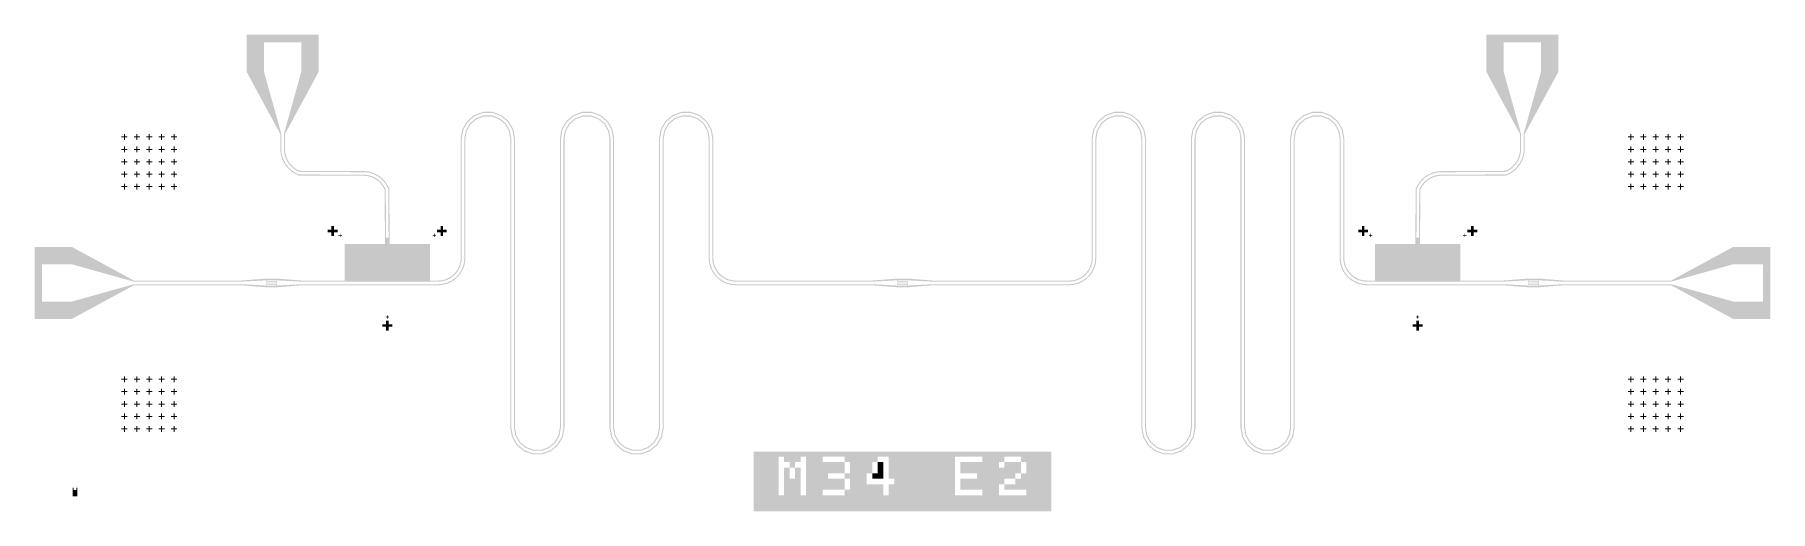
# Model space of a CAD drawing. Header units: inches. Extents: x 0 to 7000, y 80 to 2000.
import ezdxf

# ---------------------------------------------------------------- set-up
doc = ezdxf.new("R2010")
doc.units = ezdxf.units.IN
doc.header["$MEASUREMENT"] = 0

msp = doc.modelspace()

# ---------------------------------------------------------------- hatches: boundary and pattern name
h = msp.add_hatch(color=256)
h.paths.add_polyline_path([(0, 855), (0, 1145), (150, 1145), (400, 1009.5), (832.5, 1009.5), (932.5, 1017.5), (977.5, 1017.5), (1077.5, 1009.5), (1249.5, 1009.5), (1249.5, 1157.2), (1412.5, 1157.2), (1412.5, 1182.2), (1412.5, 1192.2), (1411.3, 1374.7), (1407, 1383.8), (1400.8, 1393.6), (1393.4, 1402.5), (1384.9, 1410.5), (1375.6, 1417.3), (1365.4, 1422.9), (1354.6, 1427.1), (1343.4, 1430), (1331.9, 1431.5), (1066.4, 1432.8), (1065.4, 1432.8), (1064.4, 1433), (1063.4, 1433.3), (1062.4, 1433.7), (1050.4, 1439.3), (1049.4, 1439.9), (1038.2, 1447), (1037.2, 1447.7), (1027, 1456.1), (1026.2, 1456.9), (1017.1, 1466.6), (1016.3, 1467.5), (1008.5, 1478.2), (1007.9, 1479.2), (1001.5, 1490.9), (1001, 1491.9), (996.1, 1504.3), (995.8, 1505.4), (992.5, 1518.2), (992.2, 1519.4), (990.6, 1532.5), (990.5, 1533.7), (990.5, 1600), (855, 1850), (855, 2000), (1145, 2000), (1145, 1850), (1009.5, 1600), (1009.5, 1534.3), (1011, 1522.4), (1014, 1510.7), (1018.4, 1499.5), (1024.3, 1488.9), (1031.3, 1479.2), (1039.6, 1470.4), (1048.9, 1462.7), (1059.1, 1456.2), (1068.6, 1451.7), (1332.5, 1450.5), (1333.7, 1450.4), (1346.4, 1448.8), (1347.5, 1448.6), (1359.9, 1445.4), (1361.1, 1445), (1372.9, 1440.3), (1374, 1439.8), (1385.2, 1433.7), (1386.2, 1433), (1396.6, 1425.5), (1397.5, 1424.7), (1406.8, 1416), (1407.6, 1415.1), (1415.8, 1405.3), (1416.5, 1404.3), (1423.3, 1393.5), (1423.9, 1392.5), (1429.4, 1380.9), (1429.8, 1379.9), (1430, 1378.9), (1430.2, 1377.9), (1430.3, 1376.9), (1431.5, 1192.3), (1422, 1192.2), (1427, 1192.3), (1425.8, 1376.9), (1425.7, 1377.4), (1425.6, 1377.9), (1425.5, 1378.5), (1425.3, 1379), (1419.8, 1390.5), (1419.5, 1391.1), (1412.7, 1401.9), (1412.3, 1402.4), (1404.2, 1412.2), (1403.7, 1412.7), (1394.4, 1421.5), (1393.9, 1421.9), (1383.6, 1429.4), (1383.1, 1429.7), (1371.9, 1435.9), (1371.3, 1436.1), (1359.4, 1440.8), (1358.8, 1441), (1346.4, 1444.2), (1345.8, 1444.3), (1333.1, 1445.9), (1332.5, 1446), (1067.6, 1447.2), (1056.9, 1452.3), (1046.2, 1459), (1036.5, 1467.1), (1027.9, 1476.3), (1020.4, 1486.5), (1014.4, 1497.6), (1009.7, 1509.3), (1006.6, 1521.5), (1005, 1534.1), (1005, 1600), (1075, 1850), (1075, 1970), (925, 1970), (925, 1850), (995, 1600), (995, 1533.7), (995, 1533.1), (996.7, 1520), (996.8, 1519.3), (1000.1, 1506.5), (1000.3, 1505.9), (1005.2, 1493.6), (1005.5, 1493), (1011.8, 1481.4), (1012.2, 1480.9), (1020, 1470.2), (1020.4, 1469.7), (1029.4, 1460), (1029.9, 1459.6), (1040.1, 1451.1), (1040.6, 1450.8), (1051.8, 1443.7), (1052.4, 1443.4), (1064.3, 1437.7), (1064.8, 1437.5), (1065.4, 1437.4), (1065.9, 1437.3), (1066.4, 1437.3), (1332.2, 1436), (1344.2, 1434.5), (1356, 1431.4), (1367.3, 1427), (1378, 1421.1), (1387.8, 1413.9), (1396.7, 1405.6), (1404.4, 1396.3), (1410.9, 1386), (1415.8, 1375.7), (1417, 1192.2), (1417, 1182.2), (1427, 1182.2), (1427, 1192.2), (1431.5, 1192.2), (1431.5, 1182.2), (1431.5, 1157.2), (1594.5, 1157.2), (1594.5, 1009.5), (1627.1, 1009.5), (1643.2, 1010.9), (1658.4, 1015), (1672.7, 1021.7), (1685.6, 1030.7), (1696.8, 1041.9), (1705.8, 1054.8), (1712.5, 1069.1), (1716.6, 1084.3), (1718, 1100.4), (1718, 1581.5), (1718, 1582.3), (1718.1, 1583.2), (1724.2, 1617.4), (1724.4, 1618.2), (1724.6, 1619), (1724.9, 1619.7), (1725.3, 1620.5), (1742.7, 1650.5), (1743.1, 1651.2), (1743.6, 1651.9), (1744.2, 1652.5), (1744.8, 1653.1), (1771.4, 1675.4), (1772.1, 1675.9), (1772.8, 1676.3), (1773.5, 1676.7), (1774.3, 1677), (1806.9, 1688.9), (1807.7, 1689.2), (1808.5, 1689.3), (1809.3, 1689.4), (1810.1, 1689.5), (1844.9, 1689.5), (1845.7, 1689.4), (1846.5, 1689.3), (1847.3, 1689.2), (1848.1, 1688.9), (1880.7, 1677), (1881.5, 1676.7), (1882.2, 1676.3), (1882.9, 1675.9), (1883.6, 1675.4), (1910.2, 1653.1), (1910.8, 1652.5), (1911.4, 1651.9), (1911.9, 1651.2), (1912.3, 1650.5), (1929.7, 1620.5), (1930.1, 1619.7), (1930.4, 1619), (1930.6, 1618.2), (1930.8, 1617.4), (1936.9, 1583.2), (1937, 1582.3), (1937, 1581.5), (1937, 417.8), (1942.6, 386.1), (1958.3, 358.9), (1982.3, 338.7), (2011.8, 328), (2043.2, 328), (2072.7, 338.7), (2096.7, 358.9), (2112.4, 386.1), (2118, 417.8), (2118, 1581.5), (2118, 1582.3), (2118.1, 1583.2), (2124.2, 1617.4), (2124.4, 1618.2), (2124.6, 1619), (2124.9, 1619.7), (2125.3, 1620.5), (2142.7, 1650.5), (2143.1, 1651.2), (2143.6, 1651.9), (2144.2, 1652.5), (2144.8, 1653.1), (2171.4, 1675.4), (2172.1, 1675.9), (2172.8, 1676.3), (2173.5, 1676.7), (2174.3, 1677), (2206.9, 1688.9), (2207.7, 1689.2), (2208.5, 1689.3), (2209.3, 1689.4), (2210.1, 1689.5), (2244.9, 1689.5), (2245.7, 1689.4), (2246.5, 1689.3), (2247.3, 1689.2), (2248.1, 1688.9), (2280.7, 1677), (2281.5, 1676.7), (2282.2, 1676.3), (2282.9, 1675.9), (2283.6, 1675.4), (2310.2, 1653.1), (2310.8, 1652.5), (2311.4, 1651.9), (2311.9, 1651.2), (2312.3, 1650.5), (2329.7, 1620.5), (2330.1, 1619.7), (2330.4, 1619), (2330.6, 1618.2), (2330.8, 1617.4), (2336.9, 1583.2), (2337, 1582.3), (2337, 1581.5), (2337, 417.8), (2342.6, 386.1), (2358.3, 358.9), (2382.3, 338.7), (2411.8, 328), (2443.2, 328), (2472.7, 338.7), (2496.7, 358.9), (2512.4, 386.1), (2518, 417.8), (2518, 1581.5), (2518, 1582.3), (2518.1, 1583.2), (2524.2, 1617.4), (2524.4, 1618.2), (2524.6, 1619), (2524.9, 1619.7), (2525.3, 1620.5), (2542.7, 1650.5), (2543.1, 1651.2), (2543.6, 1651.9), (2544.2, 1652.5), (2544.8, 1653.1), (2571.4, 1675.4), (2572.1, 1675.9), (2572.8, 1676.3), (2573.5, 1676.7), (2574.3, 1677), (2606.9, 1688.9), (2607.7, 1689.2), (2608.5, 1689.3), (2609.3, 1689.4), (2610.1, 1689.5), (2644.9, 1689.5), (2645.7, 1689.4), (2646.5, 1689.3), (2647.3, 1689.2), (2648.1, 1688.9), (2680.7, 1677), (2681.5, 1676.7), (2682.2, 1676.3), (2682.9, 1675.9), (2683.6, 1675.4), (2710.2, 1653.1), (2710.8, 1652.5), (2711.4, 1651.9), (2711.9, 1651.2), (2712.3, 1650.5), (2729.7, 1620.5), (2730.1, 1619.7), (2730.4, 1619), (2730.6, 1618.2), (2730.8, 1617.4), (2736.9, 1583.2), (2737, 1582.3), (2737, 1581.5), (2737, 1100.4), (2738.4, 1084.3), (2742.5, 1069.1), (2749.2, 1054.8), (2758.2, 1041.9), (2769.4, 1030.7), (2782.3, 1021.7), (2796.6, 1015), (2811.8, 1010.9), (2827.9, 1009.5), (3377.5, 1009.5), (3477.5, 1017.5), (3522.5, 1017.5), (3622.5, 1009.5), (4172.1, 1009.5), (4188.2, 1010.9), (4203.4, 1015), (4217.7, 1021.7), (4230.6, 1030.7), (4241.8, 1041.9), (4250.8, 1054.8), (4257.5, 1069.1), (4261.6, 1084.3), (4263, 1100.4), (4263, 1581.5), (4263, 1582.3), (4263.1, 1583.2), (4269.2, 1617.4), (4269.4, 1618.2), (4269.6, 1619), (4269.9, 1619.7), (4270.3, 1620.5), (4287.7, 1650.5), (4288.1, 1651.2), (4288.6, 1651.9), (4289.2, 1652.5), (4289.8, 1653.1), (4316.4, 1675.4), (4317.1, 1675.9), (4317.8, 1676.3), (4318.5, 1676.7), (4319.3, 1677), (4351.9, 1688.9), (4352.7, 1689.2), (4353.5, 1689.3), (4354.3, 1689.4), (4355.1, 1689.5), (4389.9, 1689.5), (4390.7, 1689.4), (4391.5, 1689.3), (4392.3, 1689.2), (4393.1, 1688.9), (4425.7, 1677), (4426.5, 1676.7), (4427.2, 1676.3), (4427.9, 1675.9), (4428.6, 1675.4), (4455.2, 1653.1), (4455.8, 1652.5), (4456.4, 1651.9), (4456.9, 1651.2), (4457.3, 1650.5), (4474.7, 1620.5), (4475.1, 1619.7), (4475.4, 1619), (4475.6, 1618.2), (4475.8, 1617.4), (4481.9, 1583.2), (4482, 1582.3), (4482, 1581.5), (4482, 417.8), (4487.6, 386.1), (4503.3, 358.9), (4527.3, 338.7), (4556.8, 328), (4588.2, 328), (4617.7, 338.7), (4641.7, 358.9), (4657.4, 386.1), (4663, 417.8), (4663, 1581.5), (4663, 1582.3), (4663.1, 1583.2), (4669.2, 1617.4), (4669.4, 1618.2), (4669.6, 1619), (4669.9, 1619.7), (4670.3, 1620.5), (4687.7, 1650.5), (4688.1, 1651.2), (4688.6, 1651.9), (4689.2, 1652.5), (4689.8, 1653.1), (4716.4, 1675.4), (4717.1, 1675.9), (4717.8, 1676.3), (4718.5, 1676.7), (4719.3, 1677), (4751.9, 1688.9), (4752.7, 1689.2), (4753.5, 1689.3), (4754.3, 1689.4), (4755.1, 1689.5), (4789.9, 1689.5), (4790.7, 1689.4), (4791.5, 1689.3), (4792.3, 1689.2), (4793.1, 1688.9), (4825.7, 1677), (4826.5, 1676.7), (4827.2, 1676.3), (4827.9, 1675.9), (4828.6, 1675.4), (4855.2, 1653.1), (4855.8, 1652.5), (4856.4, 1651.9), (4856.9, 1651.2), (4857.3, 1650.5), (4874.7, 1620.5), (4875.1, 1619.7), (4875.4, 1619), (4875.6, 1618.2), (4875.8, 1617.4), (4881.9, 1583.2), (4882, 1582.3), (4882, 1581.5), (4882, 417.8), (4887.6, 386.1), (4903.3, 358.9), (4927.3, 338.7), (4956.8, 328), (4988.2, 328), (5017.7, 338.7), (5041.7, 358.9), (5057.4, 386.1), (5063, 417.8), (5063, 1581.5), (5063, 1582.3), (5063.1, 1583.2), (5069.2, 1617.4), (5069.4, 1618.2), (5069.6, 1619), (5069.9, 1619.7), (5070.3, 1620.5), (5087.7, 1650.5), (5088.1, 1651.2), (5088.6, 1651.9), (5089.2, 1652.5), (5089.8, 1653.1), (5116.4, 1675.4), (5117.1, 1675.9), (5117.8, 1676.3), (5118.5, 1676.7), (5119.3, 1677), (5151.9, 1688.9), (5152.7, 1689.2), (5153.5, 1689.3), (5154.3, 1689.4), (5155.1, 1689.5), (5189.9, 1689.5), (5190.7, 1689.4), (5191.5, 1689.3), (5192.3, 1689.2), (5193.1, 1688.9), (5225.7, 1677), (5226.5, 1676.7), (5227.2, 1676.3), (5227.9, 1675.9), (5228.6, 1675.4), (5255.2, 1653.1), (5255.8, 1652.5), (5256.4, 1651.9), (5256.9, 1651.2), (5257.3, 1650.5), (5274.7, 1620.5), (5275.1, 1619.7), (5275.4, 1619), (5275.6, 1618.2), (5275.8, 1617.4), (5281.9, 1583.2), (5282, 1582.3), (5282, 1581.5), (5282, 1100.4), (5283.4, 1084.3), (5287.5, 1069.1), (5294.2, 1054.8), (5303.2, 1041.9), (5314.4, 1030.7), (5327.3, 1021.7), (5341.6, 1015), (5356.8, 1010.9), (5372.9, 1009.5), (5405.5, 1009.5), (5405.5, 1157.2), (5568.5, 1157.2), (5568.5, 1182.2), (5568.5, 1192.2), (5573, 1192.2), (5573, 1182.2), (5583, 1182.2), (5583, 1192.2), (5584.2, 1375.7), (5589.1, 1386), (5595.6, 1396.3), (5603.3, 1405.6), (5612.2, 1413.9), (5622, 1421.1), (5632.7, 1427), (5644, 1431.4), (5655.8, 1434.5), (5667.8, 1436), (5933.6, 1437.3), (5934.1, 1437.3), (5934.6, 1437.4), (5935.2, 1437.5), (5935.7, 1437.7), (5947.6, 1443.4), (5948.2, 1443.7), (5959.4, 1450.8), (5959.9, 1451.1), (5970.1, 1459.6), (5970.6, 1460), (5979.6, 1469.7), (5980, 1470.2), (5987.8, 1480.9), (5988.2, 1481.4), (5994.5, 1493), (5994.8, 1493.6), (5999.7, 1505.9), (5999.9, 1506.5), (6003.2, 1519.3), (6003.3, 1520), (6005, 1533.1), (6005, 1533.7), (6005, 1600), (6075, 1850), (6075, 1970), (5925, 1970), (5925, 1850), (5995, 1600), (5995, 1534.1), (5993.4, 1521.5), (5990.3, 1509.3), (5985.6, 1497.6), (5979.6, 1486.5), (5972.1, 1476.3), (5963.5, 1467.1), (5953.8, 1459), (5943.1, 1452.3), (5932.4, 1447.2), (5667.5, 1446), (5666.9, 1445.9), (5654.2, 1444.3), (5653.6, 1444.2), (5641.2, 1441), (5640.6, 1440.8), (5628.7, 1436.1), (5628.1, 1435.9), (5616.9, 1429.7), (5616.4, 1429.4), (5606.1, 1421.9), (5605.6, 1421.5), (5596.3, 1412.7), (5595.8, 1412.2), (5587.7, 1402.4), (5587.3, 1401.9), (5580.5, 1391.1), (5580.2, 1390.5), (5574.7, 1379), (5574.5, 1378.5), (5574.4, 1377.9), (5574.3, 1377.4), (5574.2, 1376.9), (5573, 1192.3), (5568.5, 1192.3), (5569.7, 1376.9), (5569.8, 1377.9), (5570, 1378.9), (5570.2, 1379.9), (5570.6, 1380.9), (5576.1, 1392.5), (5576.7, 1393.5), (5583.5, 1404.3), (5584.2, 1405.3), (5592.4, 1415.1), (5593.2, 1416), (5602.5, 1424.7), (5603.4, 1425.5), (5613.8, 1433), (5614.8, 1433.7), (5626, 1439.8), (5627.1, 1440.3), (5638.9, 1445), (5640.1, 1445.4), (5652.5, 1448.6), (5653.6, 1448.8), (5666.3, 1450.4), (5667.5, 1450.5), (5931.4, 1451.7), (5940.9, 1456.2), (5951.1, 1462.7), (5960.4, 1470.4), (5968.7, 1479.2), (5975.7, 1488.9), (5981.6, 1499.5), (5986, 1510.7), (5989, 1522.4), (5990.5, 1534.3), (5990.5, 1600), (5855, 1850), (5855, 2000), (6145, 2000), (6145, 1850), (6009.5, 1600), (6009.5, 1533.7), (6009.4, 1532.5), (6007.8, 1519.4), (6007.5, 1518.2), (6004.2, 1505.4), (6003.9, 1504.3), (5999, 1491.9), (5998.5, 1490.9), (5992.1, 1479.2), (5991.5, 1478.2), (5983.7, 1467.5), (5982.9, 1466.6), (5973.8, 1456.9), (5973, 1456.1), (5962.8, 1447.7), (5961.8, 1447), (5950.6, 1439.9), (5949.6, 1439.3), (5937.6, 1433.7), (5936.6, 1433.3), (5935.6, 1433), (5934.6, 1432.8), (5933.6, 1432.8), (5668.1, 1431.5), (5656.6, 1430), (5645.4, 1427.1), (5634.6, 1422.9), (5624.4, 1417.3), (5615.1, 1410.5), (5606.6, 1402.5), (5599.2, 1393.6), (5593, 1383.8), (5588.7, 1374.7), (5587.5, 1192.2), (5587.5, 1182.2), (5587.5, 1157.2), (5750.5, 1157.2), (5750.5, 1009.5), (5922.5, 1009.5), (6022.5, 1017.5), (6067.5, 1017.5), (6167.5, 1009.5), (6600, 1009.5), (6850, 1145), (7000, 1145), (7000, 855), (6850, 855), (6600, 990.5), (6167.5, 990.5), (6067.5, 982.5), (6022.5, 982.5), (5922.5, 990.5), (5372.5, 990.5), (5371.7, 990.5), (5354.3, 992.1), (5353.5, 992.2), (5352.7, 992.3), (5335.8, 996.9), (5335, 997.1), (5334.3, 997.4), (5318.5, 1004.8), (5317.8, 1005.2), (5317.1, 1005.6), (5302.8, 1015.6), (5302.1, 1016.1), (5301.5, 1016.7), (5289.2, 1029), (5288.6, 1029.6), (5288.1, 1030.3), (5278.1, 1044.6), (5277.7, 1045.2), (5277.3, 1046), (5269.9, 1061.8), (5269.6, 1062.5), (5269.4, 1063.3), (5264.8, 1080.2), (5264.7, 1081), (5264.6, 1081.8), (5263, 1099.2), (5263, 1100), (5263, 1580.7), (5257.4, 1612.4), (5241.7, 1639.6), (5217.7, 1659.8), (5188.2, 1670.5), (5156.8, 1670.5), (5127.3, 1659.8), (5103.3, 1639.6), (5087.6, 1612.4), (5082, 1580.7), (5082, 417), (5082, 416.1), (5081.9, 415.3), (5075.8, 381.1), (5075.6, 380.3), (5075.4, 379.5), (5075.1, 378.8), (5074.7, 378), (5057.3, 347.9), (5056.9, 347.2), (5056.4, 346.6), (5055.8, 346), (5055.2, 345.4), (5028.6, 323.1), (5027.9, 322.6), (5027.2, 322.1), (5026.5, 321.8), (5025.7, 321.4), (4993.1, 309.6), (4992.3, 309.3), (4991.5, 309.1), (4990.7, 309), (4989.9, 309), (4955.1, 309), (4954.3, 309), (4953.5, 309.1), (4952.7, 309.3), (4951.9, 309.6), (4919.3, 321.4), (4918.5, 321.8), (4917.8, 322.1), (4917.1, 322.6), (4916.4, 323.1), (4889.8, 345.4), (4889.2, 346), (4888.6, 346.6), (4888.1, 347.2), (4887.7, 347.9), (4870.3, 378), (4869.9, 378.8), (4869.6, 379.5), (4869.4, 380.3), (4869.2, 381.1), (4863.1, 415.3), (4863, 416.1), (4863, 417), (4863, 1580.7), (4857.4, 1612.4), (4841.7, 1639.6), (4817.7, 1659.8), (4788.2, 1670.5), (4756.8, 1670.5), (4727.3, 1659.8), (4703.3, 1639.6), (4687.6, 1612.4), (4682, 1580.7), (4682, 417), (4682, 416.1), (4681.9, 415.3), (4675.8, 381.1), (4675.6, 380.3), (4675.4, 379.5), (4675.1, 378.8), (4674.7, 378), (4657.3, 347.9), (4656.9, 347.2), (4656.4, 346.6), (4655.8, 346), (4655.2, 345.4), (4628.6, 323.1), (4627.9, 322.6), (4627.2, 322.1), (4626.5, 321.8), (4625.7, 321.4), (4593.1, 309.6), (4592.3, 309.3), (4591.5, 309.1), (4590.7, 309), (4589.9, 309), (4555.1, 309), (4554.3, 309), (4553.5, 309.1), (4552.7, 309.3), (4551.9, 309.6), (4519.3, 321.4), (4518.5, 321.8), (4517.8, 322.1), (4517.1, 322.6), (4516.4, 323.1), (4489.8, 345.4), (4489.2, 346), (4488.6, 346.6), (4488.1, 347.2), (4487.7, 347.9), (4470.3, 378), (4469.9, 378.8), (4469.6, 379.5), (4469.4, 380.3), (4469.2, 381.1), (4463.1, 415.3), (4463, 416.1), (4463, 417), (4463, 1580.7), (4457.4, 1612.4), (4441.7, 1639.6), (4417.7, 1659.8), (4388.2, 1670.5), (4356.8, 1670.5), (4327.3, 1659.8), (4303.3, 1639.6), (4287.6, 1612.4), (4282, 1580.7), (4282, 1100), (4282, 1099.2), (4280.4, 1081.8), (4280.3, 1081), (4280.2, 1080.2), (4275.6, 1063.3), (4275.4, 1062.5), (4275.1, 1061.8), (4267.7, 1046), (4267.3, 1045.2), (4266.9, 1044.6), (4256.9, 1030.3), (4256.4, 1029.6), (4255.8, 1029), (4243.5, 1016.7), (4242.9, 1016.1), (4242.2, 1015.6), (4227.9, 1005.6), (4227.2, 1005.2), (4226.5, 1004.8), (4210.7, 997.4), (4210, 997.1), (4209.2, 996.9), (4192.3, 992.3), (4191.5, 992.2), (4190.7, 992.1), (4173.3, 990.5), (4172.5, 990.5), (3622.5, 990.5), (3522.5, 982.5), (3477.5, 982.5), (3377.5, 990.5), (2827.5, 990.5), (2826.7, 990.5), (2809.3, 992.1), (2808.5, 992.2), (2807.7, 992.3), (2790.8, 996.9), (2790, 997.1), (2789.3, 997.4), (2773.5, 1004.8), (2772.8, 1005.2), (2772.1, 1005.6), (2757.8, 1015.6), (2757.1, 1016.1), (2756.5, 1016.7), (2744.2, 1029), (2743.6, 1029.6), (2743.1, 1030.3), (2733.1, 1044.6), (2732.7, 1045.2), (2732.3, 1046), (2724.9, 1061.8), (2724.6, 1062.5), (2724.4, 1063.3), (2719.8, 1080.2), (2719.7, 1081), (2719.6, 1081.8), (2718, 1099.2), (2718, 1100), (2718, 1580.7), (2712.4, 1612.4), (2696.7, 1639.6), (2672.7, 1659.8), (2643.2, 1670.5), (2611.8, 1670.5), (2582.3, 1659.8), (2558.3, 1639.6), (2542.6, 1612.4), (2537, 1580.7), (2537, 417), (2537, 416.1), (2536.9, 415.3), (2530.8, 381.1), (2530.6, 380.3), (2530.4, 379.5), (2530.1, 378.8), (2529.7, 378), (2512.3, 347.9), (2511.9, 347.2), (2511.4, 346.6), (2510.8, 346), (2510.2, 345.4), (2483.6, 323.1), (2482.9, 322.6), (2482.2, 322.1), (2481.5, 321.8), (2480.7, 321.4), (2448.1, 309.6), (2447.3, 309.3), (2446.5, 309.1), (2445.7, 309), (2444.9, 309), (2410.1, 309), (2409.3, 309), (2408.5, 309.1), (2407.7, 309.3), (2406.9, 309.6), (2374.3, 321.4), (2373.5, 321.8), (2372.8, 322.1), (2372.1, 322.6), (2371.4, 323.1), (2344.8, 345.4), (2344.2, 346), (2343.6, 346.6), (2343.1, 347.2), (2342.7, 347.9), (2325.3, 378), (2324.9, 378.8), (2324.6, 379.5), (2324.4, 380.3), (2324.2, 381.1), (2318.1, 415.3), (2318, 416.1), (2318, 417), (2318, 1580.7), (2312.4, 1612.4), (2296.7, 1639.6), (2272.7, 1659.8), (2243.2, 1670.5), (2211.8, 1670.5), (2182.3, 1659.8), (2158.3, 1639.6), (2142.6, 1612.4), (2137, 1580.7), (2137, 417), (2137, 416.1), (2136.9, 415.3), (2130.8, 381.1), (2130.6, 380.3), (2130.4, 379.5), (2130.1, 378.8), (2129.7, 378), (2112.3, 347.9), (2111.9, 347.2), (2111.4, 346.6), (2110.8, 346), (2110.2, 345.4), (2083.6, 323.1), (2082.9, 322.6), (2082.2, 322.1), (2081.5, 321.8), (2080.7, 321.4), (2048.1, 309.6), (2047.3, 309.3), (2046.5, 309.1), (2045.7, 309), (2044.9, 309), (2010.1, 309), (2009.3, 309), (2008.5, 309.1), (2007.7, 309.3), (2006.9, 309.6), (1974.3, 321.4), (1973.5, 321.8), (1972.8, 322.1), (1972.1, 322.6), (1971.4, 323.1), (1944.8, 345.4), (1944.2, 346), (1943.6, 346.6), (1943.1, 347.2), (1942.7, 347.9), (1925.3, 378), (1924.9, 378.8), (1924.6, 379.5), (1924.4, 380.3), (1924.2, 381.1), (1918.1, 415.3), (1918, 416.1), (1918, 417), (1918, 1580.7), (1912.4, 1612.4), (1896.7, 1639.6), (1872.7, 1659.8), (1843.2, 1670.5), (1811.8, 1670.5), (1782.3, 1659.8), (1758.3, 1639.6), (1742.6, 1612.4), (1737, 1580.7), (1737, 1100), (1737, 1099.2), (1735.4, 1081.8), (1735.3, 1081), (1735.2, 1080.2), (1730.6, 1063.3), (1730.4, 1062.5), (1730.1, 1061.8), (1722.7, 1046), (1722.3, 1045.2), (1721.9, 1044.6), (1711.9, 1030.3), (1711.4, 1029.6), (1710.8, 1029), (1698.5, 1016.7), (1697.9, 1016.1), (1697.2, 1015.6), (1682.9, 1005.6), (1682.2, 1005.2), (1681.5, 1004.8), (1665.7, 997.4), (1665, 997.1), (1664.2, 996.9), (1647.3, 992.3), (1646.5, 992.2), (1645.7, 992.1), (1628.3, 990.5), (1627.5, 990.5), (1077.5, 990.5), (977.5, 982.5), (932.5, 982.5), (832.5, 990.5), (400, 990.5), (150, 855), (0, 855)], flags=0)
h.paths.add_polyline_path([(5372.7, 1005), (5356, 1006.5), (5340, 1010.7), (5325, 1017.7), (5311.4, 1027.2), (5299.7, 1038.9), (5290.2, 1052.5), (5283.2, 1067.5), (5279, 1083.5), (5277.5, 1100.2), (5277.5, 1581.5), (5277.5, 1581.9), (5277.4, 1582.4), (5271.4, 1616.6), (5271.3, 1617), (5271.2, 1617.4), (5271, 1617.8), (5270.8, 1618.2), (5253.4, 1648.3), (5253.2, 1648.7), (5252.9, 1649), (5252.6, 1649.3), (5252.3, 1649.6), (5225.7, 1671.9), (5225.4, 1672.2), (5225, 1672.4), (5224.6, 1672.6), (5224.2, 1672.8), (5191.6, 1684.7), (5191.2, 1684.8), (5190.7, 1684.9), (5190.3, 1685), (5189.9, 1685), (5155.1, 1685), (5154.7, 1685), (5154.3, 1684.9), (5153.8, 1684.8), (5153.4, 1684.7), (5120.8, 1672.8), (5120.4, 1672.6), (5120, 1672.4), (5119.6, 1672.2), (5119.3, 1671.9), (5092.7, 1649.6), (5092.4, 1649.3), (5092.1, 1649), (5091.8, 1648.7), (5091.6, 1648.3), (5074.2, 1618.2), (5074, 1617.8), (5073.8, 1617.4), (5073.7, 1617), (5073.6, 1616.6), (5067.6, 1582.4), (5067.5, 1581.9), (5067.5, 1581.5), (5067.5, 417.4), (5061.7, 384.5), (5045.2, 356), (5020, 334.8), (4989, 323.5), (4956, 323.5), (4925, 334.8), (4899.8, 356), (4883.3, 384.5), (4877.5, 417.4), (4877.5, 1581.5), (4877.5, 1581.9), (4877.4, 1582.4), (4871.4, 1616.6), (4871.3, 1617), (4871.2, 1617.4), (4871, 1617.8), (4870.8, 1618.2), (4853.4, 1648.3), (4853.2, 1648.7), (4852.9, 1649), (4852.6, 1649.3), (4852.3, 1649.6), (4825.7, 1671.9), (4825.4, 1672.2), (4825, 1672.4), (4824.6, 1672.6), (4824.2, 1672.8), (4791.6, 1684.7), (4791.2, 1684.8), (4790.7, 1684.9), (4790.3, 1685), (4789.9, 1685), (4755.1, 1685), (4754.7, 1685), (4754.3, 1684.9), (4753.8, 1684.8), (4753.4, 1684.7), (4720.8, 1672.8), (4720.4, 1672.6), (4720, 1672.4), (4719.6, 1672.2), (4719.3, 1671.9), (4692.7, 1649.6), (4692.4, 1649.3), (4692.1, 1649), (4691.8, 1648.7), (4691.6, 1648.3), (4674.2, 1618.2), (4674, 1617.8), (4673.8, 1617.4), (4673.7, 1617), (4673.6, 1616.6), (4667.6, 1582.4), (4667.5, 1581.9), (4667.5, 1581.5), (4667.5, 417.4), (4661.7, 384.5), (4645.2, 356), (4620, 334.8), (4589, 323.5), (4556, 323.5), (4525, 334.8), (4499.8, 356), (4483.3, 384.5), (4477.5, 417.4), (4477.5, 1581.5), (4477.5, 1581.9), (4477.4, 1582.4), (4471.4, 1616.6), (4471.3, 1617), (4471.2, 1617.4), (4471, 1617.8), (4470.8, 1618.2), (4453.4, 1648.3), (4453.2, 1648.7), (4452.9, 1649), (4452.6, 1649.3), (4452.3, 1649.6), (4425.7, 1671.9), (4425.4, 1672.2), (4425, 1672.4), (4424.6, 1672.6), (4424.2, 1672.8), (4391.6, 1684.7), (4391.2, 1684.8), (4390.7, 1684.9), (4390.3, 1685), (4389.9, 1685), (4355.1, 1685), (4354.7, 1685), (4354.3, 1684.9), (4353.8, 1684.8), (4353.4, 1684.7), (4320.8, 1672.8), (4320.4, 1672.6), (4320, 1672.4), (4319.6, 1672.2), (4319.3, 1671.9), (4292.7, 1649.6), (4292.4, 1649.3), (4292.1, 1649), (4291.8, 1648.7), (4291.6, 1648.3), (4274.2, 1618.2), (4274, 1617.8), (4273.8, 1617.4), (4273.7, 1617), (4273.6, 1616.6), (4267.6, 1582.4), (4267.5, 1581.9), (4267.5, 1581.5), (4267.5, 1100.2), (4266, 1083.5), (4261.8, 1067.5), (4254.8, 1052.5), (4245.3, 1038.9), (4233.6, 1027.2), (4220, 1017.7), (4205, 1010.7), (4189, 1006.5), (4172.3, 1005), (3622.5, 1005), (3522.5, 1010.5), (3480.5, 1010.5), (3480.5, 1007.5), (3522.5, 1007.5), (3522.5, 998.5), (3480.5, 998.5), (3480.5, 995.5), (3522.5, 995.5), (3522.5, 989.5), (3622.5, 995), (4172.5, 995), (4172.9, 995), (4190.3, 996.5), (4190.7, 996.6), (4191.2, 996.7), (4208, 1001.2), (4208.4, 1001.3), (4208.8, 1001.5), (4224.6, 1008.9), (4225, 1009.1), (4225.4, 1009.3), (4239.6, 1019.3), (4240, 1019.6), (4240.3, 1019.9), (4252.6, 1032.2), (4252.9, 1032.5), (4253.2, 1032.9), (4263.2, 1047.1), (4263.4, 1047.5), (4263.6, 1047.9), (4271, 1063.7), (4271.2, 1064.1), (4271.3, 1064.5), (4275.8, 1081.3), (4275.9, 1081.8), (4276, 1082.2), (4277.5, 1099.6), (4277.5, 1100), (4277.5, 1581.1), (4283.3, 1614), (4299.8, 1642.5), (4325, 1663.7), (4356, 1675), (4389, 1675), (4420, 1663.7), (4445.2, 1642.5), (4461.7, 1614), (4467.5, 1581.1), (4467.5, 417), (4467.5, 416.5), (4467.6, 416.1), (4473.6, 381.9), (4473.7, 381.5), (4473.8, 381.1), (4474, 380.7), (4474.2, 380.3), (4491.6, 350.2), (4491.8, 349.8), (4492.1, 349.5), (4492.4, 349.2), (4492.7, 348.9), (4519.3, 326.5), (4519.6, 326.3), (4520, 326), (4520.4, 325.8), (4520.8, 325.7), (4553.4, 313.8), (4553.8, 313.7), (4554.3, 313.6), (4554.7, 313.5), (4555.1, 313.5), (4589.9, 313.5), (4590.3, 313.5), (4590.7, 313.6), (4591.2, 313.7), (4591.6, 313.8), (4624.2, 325.7), (4624.6, 325.8), (4625, 326), (4625.4, 326.3), (4625.7, 326.5), (4652.3, 348.9), (4652.6, 349.2), (4652.9, 349.5), (4653.2, 349.8), (4653.4, 350.2), (4670.8, 380.3), (4671, 380.7), (4671.2, 381.1), (4671.3, 381.5), (4671.4, 381.9), (4677.4, 416.1), (4677.5, 416.5), (4677.5, 417), (4677.5, 1581.1), (4683.3, 1614), (4699.8, 1642.5), (4725, 1663.7), (4756, 1675), (4789, 1675), (4820, 1663.7), (4845.2, 1642.5), (4861.7, 1614), (4867.5, 1581.1), (4867.5, 417), (4867.5, 416.5), (4867.6, 416.1), (4873.6, 381.9), (4873.7, 381.5), (4873.8, 381.1), (4874, 380.7), (4874.2, 380.3), (4891.6, 350.2), (4891.8, 349.8), (4892.1, 349.5), (4892.4, 349.2), (4892.7, 348.9), (4919.3, 326.5), (4919.6, 326.3), (4920, 326), (4920.4, 325.8), (4920.8, 325.7), (4953.4, 313.8), (4953.8, 313.7), (4954.3, 313.6), (4954.7, 313.5), (4955.1, 313.5), (4989.9, 313.5), (4990.3, 313.5), (4990.7, 313.6), (4991.2, 313.7), (4991.6, 313.8), (5024.2, 325.7), (5024.6, 325.8), (5025, 326), (5025.4, 326.3), (5025.7, 326.5), (5052.3, 348.9), (5052.6, 349.2), (5052.9, 349.5), (5053.2, 349.8), (5053.4, 350.2), (5070.8, 380.3), (5071, 380.7), (5071.2, 381.1), (5071.3, 381.5), (5071.4, 381.9), (5077.4, 416.1), (5077.5, 416.5), (5077.5, 417), (5077.5, 1581.1), (5083.3, 1614), (5099.8, 1642.5), (5125, 1663.7), (5156, 1675), (5189, 1675), (5220, 1663.7), (5245.2, 1642.5), (5261.7, 1614), (5267.5, 1581.1), (5267.5, 1100), (5267.5, 1099.6), (5269, 1082.2), (5269.1, 1081.8), (5269.2, 1081.3), (5273.7, 1064.5), (5273.8, 1064.1), (5274, 1063.7), (5281.4, 1047.9), (5281.6, 1047.5), (5281.8, 1047.1), (5291.8, 1032.9), (5292.1, 1032.5), (5292.4, 1032.2), (5304.7, 1019.9), (5305, 1019.6), (5305.4, 1019.3), (5319.6, 1009.3), (5320, 1009.1), (5320.4, 1008.9), (5336.2, 1001.5), (5336.6, 1001.3), (5337, 1001.2), (5353.8, 996.7), (5354.3, 996.6), (5354.7, 996.5), (5372.1, 995), (5372.5, 995), (5922.5, 995), (6022.5, 989.5), (6064.5, 989.5), (6064.5, 992.5), (6022.5, 992.5), (6022.5, 1001.5), (6064.5, 1001.5), (6064.5, 1004.5), (6022.5, 1004.5), (6022.5, 1010.5), (5922.5, 1005), (5372.7, 1005)], flags=0)
h.paths.add_polyline_path([(1627.3, 1005), (1077.5, 1005), (977.5, 1010.5), (935.5, 1010.5), (935.5, 1007.5), (977.5, 1007.5), (977.5, 998.5), (935.5, 998.5), (935.5, 995.5), (977.5, 995.5), (977.5, 989.5), (1077.5, 995), (1627.5, 995), (1627.9, 995), (1645.3, 996.5), (1645.7, 996.6), (1646.2, 996.7), (1663, 1001.2), (1663.4, 1001.3), (1663.8, 1001.5), (1679.6, 1008.9), (1680, 1009.1), (1680.4, 1009.3), (1694.6, 1019.3), (1695, 1019.6), (1695.3, 1019.9), (1707.6, 1032.2), (1707.9, 1032.5), (1708.2, 1032.9), (1718.2, 1047.1), (1718.4, 1047.5), (1718.6, 1047.9), (1726, 1063.7), (1726.2, 1064.1), (1726.3, 1064.5), (1730.8, 1081.3), (1730.9, 1081.8), (1731, 1082.2), (1732.5, 1099.6), (1732.5, 1100), (1732.5, 1581.1), (1738.3, 1614), (1754.8, 1642.5), (1780, 1663.7), (1811, 1675), (1844, 1675), (1875, 1663.7), (1900.2, 1642.5), (1916.7, 1614), (1922.5, 1581.1), (1922.5, 417), (1922.5, 416.5), (1922.6, 416.1), (1928.6, 381.9), (1928.7, 381.5), (1928.8, 381.1), (1929, 380.7), (1929.2, 380.3), (1946.6, 350.2), (1946.8, 349.8), (1947.1, 349.5), (1947.4, 349.2), (1947.7, 348.9), (1974.3, 326.5), (1974.6, 326.3), (1975, 326), (1975.4, 325.8), (1975.8, 325.7), (2008.4, 313.8), (2008.8, 313.7), (2009.3, 313.6), (2009.7, 313.5), (2010.1, 313.5), (2044.9, 313.5), (2045.3, 313.5), (2045.7, 313.6), (2046.2, 313.7), (2046.6, 313.8), (2079.2, 325.7), (2079.6, 325.8), (2080, 326), (2080.4, 326.3), (2080.7, 326.5), (2107.3, 348.9), (2107.6, 349.2), (2107.9, 349.5), (2108.2, 349.8), (2108.4, 350.2), (2125.8, 380.3), (2126, 380.7), (2126.2, 381.1), (2126.3, 381.5), (2126.4, 381.9), (2132.4, 416.1), (2132.5, 416.5), (2132.5, 417), (2132.5, 1581.1), (2138.3, 1614), (2154.8, 1642.5), (2180, 1663.7), (2211, 1675), (2244, 1675), (2275, 1663.7), (2300.2, 1642.5), (2316.7, 1614), (2322.5, 1581.1), (2322.5, 417), (2322.5, 416.5), (2322.6, 416.1), (2328.6, 381.9), (2328.7, 381.5), (2328.8, 381.1), (2329, 380.7), (2329.2, 380.3), (2346.6, 350.2), (2346.8, 349.8), (2347.1, 349.5), (2347.4, 349.2), (2347.7, 348.9), (2374.3, 326.5), (2374.6, 326.3), (2375, 326), (2375.4, 325.8), (2375.8, 325.7), (2408.4, 313.8), (2408.8, 313.7), (2409.3, 313.6), (2409.7, 313.5), (2410.1, 313.5), (2444.9, 313.5), (2445.3, 313.5), (2445.7, 313.6), (2446.2, 313.7), (2446.6, 313.8), (2479.2, 325.7), (2479.6, 325.8), (2480, 326), (2480.4, 326.3), (2480.7, 326.5), (2507.3, 348.9), (2507.6, 349.2), (2507.9, 349.5), (2508.2, 349.8), (2508.4, 350.2), (2525.8, 380.3), (2526, 380.7), (2526.2, 381.1), (2526.3, 381.5), (2526.4, 381.9), (2532.4, 416.1), (2532.5, 416.5), (2532.5, 417), (2532.5, 1581.1), (2538.3, 1614), (2554.8, 1642.5), (2580, 1663.7), (2611, 1675), (2644, 1675), (2675, 1663.7), (2700.2, 1642.5), (2716.7, 1614), (2722.5, 1581.1), (2722.5, 1100), (2722.5, 1099.6), (2724, 1082.2), (2724.1, 1081.8), (2724.2, 1081.3), (2728.7, 1064.5), (2728.8, 1064.1), (2729, 1063.7), (2736.4, 1047.9), (2736.6, 1047.5), (2736.8, 1047.1), (2746.8, 1032.9), (2747.1, 1032.5), (2747.4, 1032.2), (2759.7, 1019.9), (2760, 1019.6), (2760.4, 1019.3), (2774.6, 1009.3), (2775, 1009.1), (2775.4, 1008.9), (2791.2, 1001.5), (2791.6, 1001.3), (2792, 1001.2), (2808.8, 996.7), (2809.3, 996.6), (2809.7, 996.5), (2827.1, 995), (2827.5, 995), (3377.5, 995), (3477.5, 989.5), (3519.5, 989.5), (3519.5, 992.5), (3477.5, 992.5), (3477.5, 1001.5), (3519.5, 1001.5), (3519.5, 1004.5), (3477.5, 1004.5), (3477.5, 1010.5), (3377.5, 1005), (2827.7, 1005), (2811, 1006.5), (2795, 1010.7), (2780, 1017.7), (2766.4, 1027.2), (2754.7, 1038.9), (2745.2, 1052.5), (2738.2, 1067.5), (2734, 1083.5), (2732.5, 1100.2), (2732.5, 1581.5), (2732.5, 1581.9), (2732.4, 1582.4), (2726.4, 1616.6), (2726.3, 1617), (2726.2, 1617.4), (2726, 1617.8), (2725.8, 1618.2), (2708.4, 1648.3), (2708.2, 1648.7), (2707.9, 1649), (2707.6, 1649.3), (2707.3, 1649.6), (2680.7, 1671.9), (2680.4, 1672.2), (2680, 1672.4), (2679.6, 1672.6), (2679.2, 1672.8), (2646.6, 1684.7), (2646.2, 1684.8), (2645.7, 1684.9), (2645.3, 1685), (2644.9, 1685), (2610.1, 1685), (2609.7, 1685), (2609.3, 1684.9), (2608.8, 1684.8), (2608.4, 1684.7), (2575.8, 1672.8), (2575.4, 1672.6), (2575, 1672.4), (2574.6, 1672.2), (2574.3, 1671.9), (2547.7, 1649.6), (2547.4, 1649.3), (2547.1, 1649), (2546.8, 1648.7), (2546.6, 1648.3), (2529.2, 1618.2), (2529, 1617.8), (2528.8, 1617.4), (2528.7, 1617), (2528.6, 1616.6), (2522.6, 1582.4), (2522.5, 1581.9), (2522.5, 1581.5), (2522.5, 417.4), (2516.7, 384.5), (2500.2, 356), (2475, 334.8), (2444, 323.5), (2411, 323.5), (2380, 334.8), (2354.8, 356), (2338.3, 384.5), (2332.5, 417.4), (2332.5, 1581.5), (2332.5, 1581.9), (2332.4, 1582.4), (2326.4, 1616.6), (2326.3, 1617), (2326.2, 1617.4), (2326, 1617.8), (2325.8, 1618.2), (2308.4, 1648.3), (2308.2, 1648.7), (2307.9, 1649), (2307.6, 1649.3), (2307.3, 1649.6), (2280.7, 1671.9), (2280.4, 1672.2), (2280, 1672.4), (2279.6, 1672.6), (2279.2, 1672.8), (2246.6, 1684.7), (2246.2, 1684.8), (2245.7, 1684.9), (2245.3, 1685), (2244.9, 1685), (2210.1, 1685), (2209.7, 1685), (2209.3, 1684.9), (2208.8, 1684.8), (2208.4, 1684.7), (2175.8, 1672.8), (2175.4, 1672.6), (2175, 1672.4), (2174.6, 1672.2), (2174.3, 1671.9), (2147.7, 1649.6), (2147.4, 1649.3), (2147.1, 1649), (2146.8, 1648.7), (2146.6, 1648.3), (2129.2, 1618.2), (2129, 1617.8), (2128.8, 1617.4), (2128.7, 1617), (2128.6, 1616.6), (2122.6, 1582.4), (2122.5, 1581.9), (2122.5, 1581.5), (2122.5, 417.4), (2116.7, 384.5), (2100.2, 356), (2075, 334.8), (2044, 323.5), (2011, 323.5), (1980, 334.8), (1954.8, 356), (1938.3, 384.5), (1932.5, 417.4), (1932.5, 1581.5), (1932.5, 1581.9), (1932.4, 1582.4), (1926.4, 1616.6), (1926.3, 1617), (1926.2, 1617.4), (1926, 1617.8), (1925.8, 1618.2), (1908.4, 1648.3), (1908.2, 1648.7), (1907.9, 1649), (1907.6, 1649.3), (1907.3, 1649.6), (1880.7, 1671.9), (1880.4, 1672.2), (1880, 1672.4), (1879.6, 1672.6), (1879.2, 1672.8), (1846.6, 1684.7), (1846.2, 1684.8), (1845.7, 1684.9), (1845.3, 1685), (1844.9, 1685), (1810.1, 1685), (1809.7, 1685), (1809.3, 1684.9), (1808.8, 1684.8), (1808.4, 1684.7), (1775.8, 1672.8), (1775.4, 1672.6), (1775, 1672.4), (1774.6, 1672.2), (1774.3, 1671.9), (1747.7, 1649.6), (1747.4, 1649.3), (1747.1, 1649), (1746.8, 1648.7), (1746.6, 1648.3), (1729.2, 1618.2), (1729, 1617.8), (1728.8, 1617.4), (1728.7, 1617), (1728.6, 1616.6), (1722.6, 1582.4), (1722.5, 1581.9), (1722.5, 1581.5), (1722.5, 1100.2), (1721, 1083.5), (1716.8, 1067.5), (1709.8, 1052.5), (1700.3, 1038.9), (1688.6, 1027.2), (1675, 1017.7), (1660, 1010.7), (1644, 1006.5), (1627.3, 1005)], flags=0)
h.paths.add_polyline_path([(6600, 1005), (6167.5, 1005), (6067.5, 1010.5), (6025.5, 1010.5), (6025.5, 1007.5), (6067.5, 1007.5), (6067.5, 998.5), (6025.5, 998.5), (6025.5, 995.5), (6067.5, 995.5), (6067.5, 989.5), (6167.5, 995), (6600, 995), (6850, 925), (6970, 925), (6970, 1075), (6850, 1075), (6600, 1005)], flags=0)
h.paths.add_polyline_path([(400, 995), (832.5, 995), (932.5, 989.5), (974.5, 989.5), (974.5, 992.5), (932.5, 992.5), (932.5, 1001.5), (974.5, 1001.5), (974.5, 1004.5), (932.5, 1004.5), (932.5, 1010.5), (832.5, 1005), (400, 1005), (150, 1075), (30, 1075), (30, 925), (150, 925), (400, 995)], flags=0)
for points in [[(372, 1590), (374, 1590), (374, 1586), (364, 1586), (364, 1578), (364, 1576), (360, 1576), (360, 1586), (352, 1586), (350, 1586), (350, 1590), (360, 1590), (360, 1598), (360, 1600), (364, 1600), (364, 1590), (372, 1590)], [(372, 1540), (374, 1540), (374, 1536), (364, 1536), (364, 1528), (364, 1526), (360, 1526), (360, 1536), (352, 1536), (350, 1536), (350, 1540), (360, 1540), (360, 1548), (360, 1550), (364, 1550), (364, 1540), (372, 1540)], [(422, 1590), (424, 1590), (424, 1586), (414, 1586), (414, 1578), (414, 1576), (410, 1576), (410, 1586), (402, 1586), (400, 1586), (400, 1590), (410, 1590), (410, 1598), (410, 1600), (414, 1600), (414, 1590), (422, 1590)], [(422, 1540), (424, 1540), (424, 1536), (414, 1536), (414, 1528), (414, 1526), (410, 1526), (410, 1536), (402, 1536), (400, 1536), (400, 1540), (410, 1540), (410, 1548), (410, 1550), (414, 1550), (414, 1540), (422, 1540)], [(472, 1590), (474, 1590), (474, 1586), (464, 1586), (464, 1578), (464, 1576), (460, 1576), (460, 1586), (452, 1586), (450, 1586), (450, 1590), (460, 1590), (460, 1598), (460, 1600), (464, 1600), (464, 1590), (472, 1590)], [(472, 1540), (474, 1540), (474, 1536), (464, 1536), (464, 1528), (464, 1526), (460, 1526), (460, 1536), (452, 1536), (450, 1536), (450, 1540), (460, 1540), (460, 1548), (460, 1550), (464, 1550), (464, 1540), (472, 1540)], [(522, 1590), (524, 1590), (524, 1586), (514, 1586), (514, 1578), (514, 1576), (510, 1576), (510, 1586), (502, 1586), (500, 1586), (500, 1590), (510, 1590), (510, 1598), (510, 1600), (514, 1600), (514, 1590), (522, 1590)], [(522, 1540), (524, 1540), (524, 1536), (514, 1536), (514, 1528), (514, 1526), (510, 1526), (510, 1536), (502, 1536), (500, 1536), (500, 1540), (510, 1540), (510, 1548), (510, 1550), (514, 1550), (514, 1540), (522, 1540)], [(572, 1590), (574, 1590), (574, 1586), (564, 1586), (564, 1578), (564, 1576), (560, 1576), (560, 1586), (552, 1586), (550, 1586), (550, 1590), (560, 1590), (560, 1598), (560, 1600), (564, 1600), (564, 1590), (572, 1590)], [(572, 1540), (574, 1540), (574, 1536), (564, 1536), (564, 1528), (564, 1526), (560, 1526), (560, 1536), (552, 1536), (550, 1536), (550, 1540), (560, 1540), (560, 1548), (560, 1550), (564, 1550), (564, 1540), (572, 1540)], [(6448, 1590), (6450, 1590), (6450, 1586), (6440, 1586), (6440, 1578), (6440, 1576), (6436, 1576), (6436, 1586), (6428, 1586), (6426, 1586), (6426, 1590), (6436, 1590), (6436, 1598), (6436, 1600), (6440, 1600), (6440, 1590), (6448, 1590)], [(6448, 1540), (6450, 1540), (6450, 1536), (6440, 1536), (6440, 1528), (6440, 1526), (6436, 1526), (6436, 1536), (6428, 1536), (6426, 1536), (6426, 1540), (6436, 1540), (6436, 1548), (6436, 1550), (6440, 1550), (6440, 1540), (6448, 1540)], [(6498, 1590), (6500, 1590), (6500, 1586), (6490, 1586), (6490, 1578), (6490, 1576), (6486, 1576), (6486, 1586), (6478, 1586), (6476, 1586), (6476, 1590), (6486, 1590), (6486, 1598), (6486, 1600), (6490, 1600), (6490, 1590), (6498, 1590)], [(6498, 1540), (6500, 1540), (6500, 1536), (6490, 1536), (6490, 1528), (6490, 1526), (6486, 1526), (6486, 1536), (6478, 1536), (6476, 1536), (6476, 1540), (6486, 1540), (6486, 1548), (6486, 1550), (6490, 1550), (6490, 1540), (6498, 1540)], [(6548, 1590), (6550, 1590), (6550, 1586), (6540, 1586), (6540, 1578), (6540, 1576), (6536, 1576), (6536, 1586), (6528, 1586), (6526, 1586), (6526, 1590), (6536, 1590), (6536, 1598), (6536, 1600), (6540, 1600), (6540, 1590), (6548, 1590)], [(6548, 1540), (6550, 1540), (6550, 1536), (6540, 1536), (6540, 1528), (6540, 1526), (6536, 1526), (6536, 1536), (6528, 1536), (6526, 1536), (6526, 1540), (6536, 1540), (6536, 1548), (6536, 1550), (6540, 1550), (6540, 1540), (6548, 1540)], [(6598, 1590), (6600, 1590), (6600, 1586), (6590, 1586), (6590, 1578), (6590, 1576), (6586, 1576), (6586, 1586), (6578, 1586), (6576, 1586), (6576, 1590), (6586, 1590), (6586, 1598), (6586, 1600), (6590, 1600), (6590, 1590), (6598, 1590)], [(6598, 1540), (6600, 1540), (6600, 1536), (6590, 1536), (6590, 1528), (6590, 1526), (6586, 1526), (6586, 1536), (6578, 1536), (6576, 1536), (6576, 1540), (6586, 1540), (6586, 1548), (6586, 1550), (6590, 1550), (6590, 1540), (6598, 1540)], [(6648, 1590), (6650, 1590), (6650, 1586), (6640, 1586), (6640, 1578), (6640, 1576), (6636, 1576), (6636, 1586), (6628, 1586), (6626, 1586), (6626, 1590), (6636, 1590), (6636, 1598), (6636, 1600), (6640, 1600), (6640, 1590), (6648, 1590)], [(6648, 1540), (6650, 1540), (6650, 1536), (6640, 1536), (6640, 1528), (6640, 1526), (6636, 1526), (6636, 1536), (6628, 1536), (6626, 1536), (6626, 1540), (6636, 1540), (6636, 1548), (6636, 1550), (6640, 1550), (6640, 1540), (6648, 1540)], [(372, 1490), (374, 1490), (374, 1486), (364, 1486), (364, 1478), (364, 1476), (360, 1476), (360, 1486), (352, 1486), (350, 1486), (350, 1490), (360, 1490), (360, 1498), (360, 1500), (364, 1500), (364, 1490), (372, 1490)], [(422, 1490), (424, 1490), (424, 1486), (414, 1486), (414, 1478), (414, 1476), (410, 1476), (410, 1486), (402, 1486), (400, 1486), (400, 1490), (410, 1490), (410, 1498), (410, 1500), (414, 1500), (414, 1490), (422, 1490)], [(472, 1490), (474, 1490), (474, 1486), (464, 1486), (464, 1478), (464, 1476), (460, 1476), (460, 1486), (452, 1486), (450, 1486), (450, 1490), (460, 1490), (460, 1498), (460, 1500), (464, 1500), (464, 1490), (472, 1490)], [(522, 1490), (524, 1490), (524, 1486), (514, 1486), (514, 1478), (514, 1476), (510, 1476), (510, 1486), (502, 1486), (500, 1486), (500, 1490), (510, 1490), (510, 1498), (510, 1500), (514, 1500), (514, 1490), (522, 1490)], [(572, 1490), (574, 1490), (574, 1486), (564, 1486), (564, 1478), (564, 1476), (560, 1476), (560, 1486), (552, 1486), (550, 1486), (550, 1490), (560, 1490), (560, 1498), (560, 1500), (564, 1500), (564, 1490), (572, 1490)], [(6448, 1490), (6450, 1490), (6450, 1486), (6440, 1486), (6440, 1478), (6440, 1476), (6436, 1476), (6436, 1486), (6428, 1486), (6426, 1486), (6426, 1490), (6436, 1490), (6436, 1498), (6436, 1500), (6440, 1500), (6440, 1490), (6448, 1490)], [(6498, 1490), (6500, 1490), (6500, 1486), (6490, 1486), (6490, 1478), (6490, 1476), (6486, 1476), (6486, 1486), (6478, 1486), (6476, 1486), (6476, 1490), (6486, 1490), (6486, 1498), (6486, 1500), (6490, 1500), (6490, 1490), (6498, 1490)], [(6548, 1490), (6550, 1490), (6550, 1486), (6540, 1486), (6540, 1478), (6540, 1476), (6536, 1476), (6536, 1486), (6528, 1486), (6526, 1486), (6526, 1490), (6536, 1490), (6536, 1498), (6536, 1500), (6540, 1500), (6540, 1490), (6548, 1490)], [(6598, 1490), (6600, 1490), (6600, 1486), (6590, 1486), (6590, 1478), (6590, 1476), (6586, 1476), (6586, 1486), (6578, 1486), (6576, 1486), (6576, 1490), (6586, 1490), (6586, 1498), (6586, 1500), (6590, 1500), (6590, 1490), (6598, 1490)], [(6648, 1490), (6650, 1490), (6650, 1486), (6640, 1486), (6640, 1478), (6640, 1476), (6636, 1476), (6636, 1486), (6628, 1486), (6626, 1486), (6626, 1490), (6636, 1490), (6636, 1498), (6636, 1500), (6640, 1500), (6640, 1490), (6648, 1490)], [(372, 1440), (374, 1440), (374, 1436), (364, 1436), (364, 1428), (364, 1426), (360, 1426), (360, 1436), (352, 1436), (350, 1436), (350, 1440), (360, 1440), (360, 1448), (360, 1450), (364, 1450), (364, 1440), (372, 1440)], [(372, 1390), (374, 1390), (374, 1386), (364, 1386), (364, 1378), (364, 1376), (360, 1376), (360, 1386), (352, 1386), (350, 1386), (350, 1390), (360, 1390), (360, 1398), (360, 1400), (364, 1400), (364, 1390), (372, 1390)], [(422, 1440), (424, 1440), (424, 1436), (414, 1436), (414, 1428), (414, 1426), (410, 1426), (410, 1436), (402, 1436), (400, 1436), (400, 1440), (410, 1440), (410, 1448), (410, 1450), (414, 1450), (414, 1440), (422, 1440)], [(422, 1390), (424, 1390), (424, 1386), (414, 1386), (414, 1378), (414, 1376), (410, 1376), (410, 1386), (402, 1386), (400, 1386), (400, 1390), (410, 1390), (410, 1398), (410, 1400), (414, 1400), (414, 1390), (422, 1390)], [(472, 1440), (474, 1440), (474, 1436), (464, 1436), (464, 1428), (464, 1426), (460, 1426), (460, 1436), (452, 1436), (450, 1436), (450, 1440), (460, 1440), (460, 1448), (460, 1450), (464, 1450), (464, 1440), (472, 1440)], [(472, 1390), (474, 1390), (474, 1386), (464, 1386), (464, 1378), (464, 1376), (460, 1376), (460, 1386), (452, 1386), (450, 1386), (450, 1390), (460, 1390), (460, 1398), (460, 1400), (464, 1400), (464, 1390), (472, 1390)], [(522, 1440), (524, 1440), (524, 1436), (514, 1436), (514, 1428), (514, 1426), (510, 1426), (510, 1436), (502, 1436), (500, 1436), (500, 1440), (510, 1440), (510, 1448), (510, 1450), (514, 1450), (514, 1440), (522, 1440)], [(522, 1390), (524, 1390), (524, 1386), (514, 1386), (514, 1378), (514, 1376), (510, 1376), (510, 1386), (502, 1386), (500, 1386), (500, 1390), (510, 1390), (510, 1398), (510, 1400), (514, 1400), (514, 1390), (522, 1390)], [(572, 1440), (574, 1440), (574, 1436), (564, 1436), (564, 1428), (564, 1426), (560, 1426), (560, 1436), (552, 1436), (550, 1436), (550, 1440), (560, 1440), (560, 1448), (560, 1450), (564, 1450), (564, 1440), (572, 1440)], [(572, 1390), (574, 1390), (574, 1386), (564, 1386), (564, 1378), (564, 1376), (560, 1376), (560, 1386), (552, 1386), (550, 1386), (550, 1390), (560, 1390), (560, 1398), (560, 1400), (564, 1400), (564, 1390), (572, 1390)], [(6448, 1440), (6450, 1440), (6450, 1436), (6440, 1436), (6440, 1428), (6440, 1426), (6436, 1426), (6436, 1436), (6428, 1436), (6426, 1436), (6426, 1440), (6436, 1440), (6436, 1448), (6436, 1450), (6440, 1450), (6440, 1440), (6448, 1440)], [(6448, 1390), (6450, 1390), (6450, 1386), (6440, 1386), (6440, 1378), (6440, 1376), (6436, 1376), (6436, 1386), (6428, 1386), (6426, 1386), (6426, 1390), (6436, 1390), (6436, 1398), (6436, 1400), (6440, 1400), (6440, 1390), (6448, 1390)], [(6498, 1440), (6500, 1440), (6500, 1436), (6490, 1436), (6490, 1428), (6490, 1426), (6486, 1426), (6486, 1436), (6478, 1436), (6476, 1436), (6476, 1440), (6486, 1440), (6486, 1448), (6486, 1450), (6490, 1450), (6490, 1440), (6498, 1440)], [(6498, 1390), (6500, 1390), (6500, 1386), (6490, 1386), (6490, 1378), (6490, 1376), (6486, 1376), (6486, 1386), (6478, 1386), (6476, 1386), (6476, 1390), (6486, 1390), (6486, 1398), (6486, 1400), (6490, 1400), (6490, 1390), (6498, 1390)], [(6548, 1440), (6550, 1440), (6550, 1436), (6540, 1436), (6540, 1428), (6540, 1426), (6536, 1426), (6536, 1436), (6528, 1436), (6526, 1436), (6526, 1440), (6536, 1440), (6536, 1448), (6536, 1450), (6540, 1450), (6540, 1440), (6548, 1440)], [(6548, 1390), (6550, 1390), (6550, 1386), (6540, 1386), (6540, 1378), (6540, 1376), (6536, 1376), (6536, 1386), (6528, 1386), (6526, 1386), (6526, 1390), (6536, 1390), (6536, 1398), (6536, 1400), (6540, 1400), (6540, 1390), (6548, 1390)], [(6598, 1440), (6600, 1440), (6600, 1436), (6590, 1436), (6590, 1428), (6590, 1426), (6586, 1426), (6586, 1436), (6578, 1436), (6576, 1436), (6576, 1440), (6586, 1440), (6586, 1448), (6586, 1450), (6590, 1450), (6590, 1440), (6598, 1440)], [(6598, 1390), (6600, 1390), (6600, 1386), (6590, 1386), (6590, 1378), (6590, 1376), (6586, 1376), (6586, 1386), (6578, 1386), (6576, 1386), (6576, 1390), (6586, 1390), (6586, 1398), (6586, 1400), (6590, 1400), (6590, 1390), (6598, 1390)], [(6648, 1440), (6650, 1440), (6650, 1436), (6640, 1436), (6640, 1428), (6640, 1426), (6636, 1426), (6636, 1436), (6628, 1436), (6626, 1436), (6626, 1440), (6636, 1440), (6636, 1448), (6636, 1450), (6640, 1450), (6640, 1440), (6648, 1440)], [(6648, 1390), (6650, 1390), (6650, 1386), (6640, 1386), (6640, 1378), (6640, 1376), (6636, 1376), (6636, 1386), (6628, 1386), (6626, 1386), (6626, 1390), (6636, 1390), (6636, 1398), (6636, 1400), (6640, 1400), (6640, 1390), (6648, 1390)], [(1207, 1194.3), (1207, 1189.3), (1197, 1189.3), (1197, 1204.3), (1187, 1204.3), (1182, 1204.3), (1182, 1214.3), (1197, 1214.3), (1197, 1224.3), (1197, 1229.3), (1207, 1229.3), (1207, 1214.3), (1217, 1214.3), (1222, 1214.3), (1222, 1204.3), (1207, 1204.3), (1207, 1194.3)], [(1233, 1185.9), (1233, 1184.9), (1231, 1184.9), (1231, 1190.9), (1226, 1190.9), (1225, 1190.9), (1225, 1192.9), (1231, 1192.9), (1231, 1197.9), (1231, 1198.9), (1233, 1198.9), (1233, 1192.9), (1238, 1192.9), (1239, 1192.9), (1239, 1190.9), (1233, 1190.9), (1233, 1185.9)], [(1613, 1185.9), (1613, 1184.9), (1611, 1184.9), (1611, 1190.9), (1606, 1190.9), (1605, 1190.9), (1605, 1192.9), (1611, 1192.9), (1611, 1197.9), (1611, 1198.9), (1613, 1198.9), (1613, 1192.9), (1618, 1192.9), (1619, 1192.9), (1619, 1190.9), (1613, 1190.9), (1613, 1185.9)], [(1647, 1194.3), (1647, 1189.3), (1637, 1189.3), (1637, 1204.3), (1627, 1204.3), (1622, 1204.3), (1622, 1214.3), (1637, 1214.3), (1637, 1224.3), (1637, 1229.3), (1647, 1229.3), (1647, 1214.3), (1657, 1214.3), (1662, 1214.3), (1662, 1204.3), (1647, 1204.3), (1647, 1194.3)], [(5363, 1194.3), (5363, 1189.3), (5353, 1189.3), (5353, 1204.3), (5343, 1204.3), (5338, 1204.3), (5338, 1214.3), (5353, 1214.3), (5353, 1224.3), (5353, 1229.3), (5363, 1229.3), (5363, 1214.3), (5373, 1214.3), (5378, 1214.3), (5378, 1204.3), (5363, 1204.3), (5363, 1194.3)], [(5389, 1185.9), (5389, 1184.9), (5387, 1184.9), (5387, 1190.9), (5382, 1190.9), (5381, 1190.9), (5381, 1192.9), (5387, 1192.9), (5387, 1197.9), (5387, 1198.9), (5389, 1198.9), (5389, 1192.9), (5394, 1192.9), (5395, 1192.9), (5395, 1190.9), (5389, 1190.9), (5389, 1185.9)], [(5769, 1185.9), (5769, 1184.9), (5767, 1184.9), (5767, 1190.9), (5762, 1190.9), (5761, 1190.9), (5761, 1192.9), (5767, 1192.9), (5767, 1197.9), (5767, 1198.9), (5769, 1198.9), (5769, 1192.9), (5774, 1192.9), (5775, 1192.9), (5775, 1190.9), (5769, 1190.9), (5769, 1185.9)], [(5803, 1194.3), (5803, 1189.3), (5793, 1189.3), (5793, 1204.3), (5783, 1204.3), (5778, 1204.3), (5778, 1214.3), (5793, 1214.3), (5793, 1224.3), (5793, 1229.3), (5803, 1229.3), (5803, 1214.3), (5813, 1214.3), (5818, 1214.3), (5818, 1204.3), (5803, 1204.3), (5803, 1194.3)], [(1427, 813.2), (1427, 808.2), (1417, 808.2), (1417, 823.2), (1407, 823.2), (1402, 823.2), (1402, 833.2), (1417, 833.2), (1417, 843.2), (1417, 848.2), (1427, 848.2), (1427, 833.2), (1437, 833.2), (1442, 833.2), (1442, 823.2), (1427, 823.2), (1427, 813.2)], [(1423, 856.9), (1423, 855.9), (1421, 855.9), (1421, 861.9), (1416, 861.9), (1415, 861.9), (1415, 863.9), (1421, 863.9), (1421, 868.9), (1421, 869.9), (1423, 869.9), (1423, 863.9), (1428, 863.9), (1429, 863.9), (1429, 861.9), (1423, 861.9), (1423, 856.9)], [(5583, 813.2), (5583, 808.2), (5573, 808.2), (5573, 823.2), (5563, 823.2), (5558, 823.2), (5558, 833.2), (5573, 833.2), (5573, 843.2), (5573, 848.2), (5583, 848.2), (5583, 833.2), (5593, 833.2), (5598, 833.2), (5598, 823.2), (5583, 823.2), (5583, 813.2)], [(5579, 856.9), (5579, 855.9), (5577, 855.9), (5577, 861.9), (5572, 861.9), (5571, 861.9), (5571, 863.9), (5577, 863.9), (5577, 868.9), (5577, 869.9), (5579, 869.9), (5579, 863.9), (5584, 863.9), (5585, 863.9), (5585, 861.9), (5579, 861.9), (5579, 856.9)], [(372, 614), (374, 614), (374, 610), (364, 610), (364, 602), (364, 600), (360, 600), (360, 610), (352, 610), (350, 610), (350, 614), (360, 614), (360, 622), (360, 624), (364, 624), (364, 614), (372, 614)], [(372, 564), (374, 564), (374, 560), (364, 560), (364, 552), (364, 550), (360, 550), (360, 560), (352, 560), (350, 560), (350, 564), (360, 564), (360, 572), (360, 574), (364, 574), (364, 564), (372, 564)], [(422, 614), (424, 614), (424, 610), (414, 610), (414, 602), (414, 600), (410, 600), (410, 610), (402, 610), (400, 610), (400, 614), (410, 614), (410, 622), (410, 624), (414, 624), (414, 614), (422, 614)], [(422, 564), (424, 564), (424, 560), (414, 560), (414, 552), (414, 550), (410, 550), (410, 560), (402, 560), (400, 560), (400, 564), (410, 564), (410, 572), (410, 574), (414, 574), (414, 564), (422, 564)], [(472, 614), (474, 614), (474, 610), (464, 610), (464, 602), (464, 600), (460, 600), (460, 610), (452, 610), (450, 610), (450, 614), (460, 614), (460, 622), (460, 624), (464, 624), (464, 614), (472, 614)], [(472, 564), (474, 564), (474, 560), (464, 560), (464, 552), (464, 550), (460, 550), (460, 560), (452, 560), (450, 560), (450, 564), (460, 564), (460, 572), (460, 574), (464, 574), (464, 564), (472, 564)], [(522, 614), (524, 614), (524, 610), (514, 610), (514, 602), (514, 600), (510, 600), (510, 610), (502, 610), (500, 610), (500, 614), (510, 614), (510, 622), (510, 624), (514, 624), (514, 614), (522, 614)], [(522, 564), (524, 564), (524, 560), (514, 560), (514, 552), (514, 550), (510, 550), (510, 560), (502, 560), (500, 560), (500, 564), (510, 564), (510, 572), (510, 574), (514, 574), (514, 564), (522, 564)], [(572, 614), (574, 614), (574, 610), (564, 610), (564, 602), (564, 600), (560, 600), (560, 610), (552, 610), (550, 610), (550, 614), (560, 614), (560, 622), (560, 624), (564, 624), (564, 614), (572, 614)], [(572, 564), (574, 564), (574, 560), (564, 560), (564, 552), (564, 550), (560, 550), (560, 560), (552, 560), (550, 560), (550, 564), (560, 564), (560, 572), (560, 574), (564, 574), (564, 564), (572, 564)], [(6448, 614), (6450, 614), (6450, 610), (6440, 610), (6440, 602), (6440, 600), (6436, 600), (6436, 610), (6428, 610), (6426, 610), (6426, 614), (6436, 614), (6436, 622), (6436, 624), (6440, 624), (6440, 614), (6448, 614)], [(6448, 564), (6450, 564), (6450, 560), (6440, 560), (6440, 552), (6440, 550), (6436, 550), (6436, 560), (6428, 560), (6426, 560), (6426, 564), (6436, 564), (6436, 572), (6436, 574), (6440, 574), (6440, 564), (6448, 564)], [(6498, 614), (6500, 614), (6500, 610), (6490, 610), (6490, 602), (6490, 600), (6486, 600), (6486, 610), (6478, 610), (6476, 610), (6476, 614), (6486, 614), (6486, 622), (6486, 624), (6490, 624), (6490, 614), (6498, 614)], [(6498, 564), (6500, 564), (6500, 560), (6490, 560), (6490, 552), (6490, 550), (6486, 550), (6486, 560), (6478, 560), (6476, 560), (6476, 564), (6486, 564), (6486, 572), (6486, 574), (6490, 574), (6490, 564), (6498, 564)], [(6548, 614), (6550, 614), (6550, 610), (6540, 610), (6540, 602), (6540, 600), (6536, 600), (6536, 610), (6528, 610), (6526, 610), (6526, 614), (6536, 614), (6536, 622), (6536, 624), (6540, 624), (6540, 614), (6548, 614)], [(6548, 564), (6550, 564), (6550, 560), (6540, 560), (6540, 552), (6540, 550), (6536, 550), (6536, 560), (6528, 560), (6526, 560), (6526, 564), (6536, 564), (6536, 572), (6536, 574), (6540, 574), (6540, 564), (6548, 564)], [(6598, 614), (6600, 614), (6600, 610), (6590, 610), (6590, 602), (6590, 600), (6586, 600), (6586, 610), (6578, 610), (6576, 610), (6576, 614), (6586, 614), (6586, 622), (6586, 624), (6590, 624), (6590, 614), (6598, 614)], [(6598, 564), (6600, 564), (6600, 560), (6590, 560), (6590, 552), (6590, 550), (6586, 550), (6586, 560), (6578, 560), (6576, 560), (6576, 564), (6586, 564), (6586, 572), (6586, 574), (6590, 574), (6590, 564), (6598, 564)], [(6648, 614), (6650, 614), (6650, 610), (6640, 610), (6640, 602), (6640, 600), (6636, 600), (6636, 610), (6628, 610), (6626, 610), (6626, 614), (6636, 614), (6636, 622), (6636, 624), (6640, 624), (6640, 614), (6648, 614)], [(6648, 564), (6650, 564), (6650, 560), (6640, 560), (6640, 552), (6640, 550), (6636, 550), (6636, 560), (6628, 560), (6626, 560), (6626, 564), (6636, 564), (6636, 572), (6636, 574), (6640, 574), (6640, 564), (6648, 564)], [(372, 514), (374, 514), (374, 510), (364, 510), (364, 502), (364, 500), (360, 500), (360, 510), (352, 510), (350, 510), (350, 514), (360, 514), (360, 522), (360, 524), (364, 524), (364, 514), (372, 514)], [(422, 514), (424, 514), (424, 510), (414, 510), (414, 502), (414, 500), (410, 500), (410, 510), (402, 510), (400, 510), (400, 514), (410, 514), (410, 522), (410, 524), (414, 524), (414, 514), (422, 514)], [(472, 514), (474, 514), (474, 510), (464, 510), (464, 502), (464, 500), (460, 500), (460, 510), (452, 510), (450, 510), (450, 514), (460, 514), (460, 522), (460, 524), (464, 524), (464, 514), (472, 514)], [(522, 514), (524, 514), (524, 510), (514, 510), (514, 502), (514, 500), (510, 500), (510, 510), (502, 510), (500, 510), (500, 514), (510, 514), (510, 522), (510, 524), (514, 524), (514, 514), (522, 514)], [(572, 514), (574, 514), (574, 510), (564, 510), (564, 502), (564, 500), (560, 500), (560, 510), (552, 510), (550, 510), (550, 514), (560, 514), (560, 522), (560, 524), (564, 524), (564, 514), (572, 514)], [(6448, 514), (6450, 514), (6450, 510), (6440, 510), (6440, 502), (6440, 500), (6436, 500), (6436, 510), (6428, 510), (6426, 510), (6426, 514), (6436, 514), (6436, 522), (6436, 524), (6440, 524), (6440, 514), (6448, 514)], [(6498, 514), (6500, 514), (6500, 510), (6490, 510), (6490, 502), (6490, 500), (6486, 500), (6486, 510), (6478, 510), (6476, 510), (6476, 514), (6486, 514), (6486, 522), (6486, 524), (6490, 524), (6490, 514), (6498, 514)], [(6548, 514), (6550, 514), (6550, 510), (6540, 510), (6540, 502), (6540, 500), (6536, 500), (6536, 510), (6528, 510), (6526, 510), (6526, 514), (6536, 514), (6536, 522), (6536, 524), (6540, 524), (6540, 514), (6548, 514)], [(6598, 514), (6600, 514), (6600, 510), (6590, 510), (6590, 502), (6590, 500), (6586, 500), (6586, 510), (6578, 510), (6576, 510), (6576, 514), (6586, 514), (6586, 522), (6586, 524), (6590, 524), (6590, 514), (6598, 514)], [(6648, 514), (6650, 514), (6650, 510), (6640, 510), (6640, 502), (6640, 500), (6636, 500), (6636, 510), (6628, 510), (6626, 510), (6626, 514), (6636, 514), (6636, 522), (6636, 524), (6640, 524), (6640, 514), (6648, 514)], [(372, 464), (374, 464), (374, 460), (364, 460), (364, 452), (364, 450), (360, 450), (360, 460), (352, 460), (350, 460), (350, 464), (360, 464), (360, 472), (360, 474), (364, 474), (364, 464), (372, 464)], [(372, 414), (374, 414), (374, 410), (364, 410), (364, 402), (364, 400), (360, 400), (360, 410), (352, 410), (350, 410), (350, 414), (360, 414), (360, 422), (360, 424), (364, 424), (364, 414), (372, 414)], [(422, 464), (424, 464), (424, 460), (414, 460), (414, 452), (414, 450), (410, 450), (410, 460), (402, 460), (400, 460), (400, 464), (410, 464), (410, 472), (410, 474), (414, 474), (414, 464), (422, 464)], [(422, 414), (424, 414), (424, 410), (414, 410), (414, 402), (414, 400), (410, 400), (410, 410), (402, 410), (400, 410), (400, 414), (410, 414), (410, 422), (410, 424), (414, 424), (414, 414), (422, 414)], [(472, 464), (474, 464), (474, 460), (464, 460), (464, 452), (464, 450), (460, 450), (460, 460), (452, 460), (450, 460), (450, 464), (460, 464), (460, 472), (460, 474), (464, 474), (464, 464), (472, 464)], [(472, 414), (474, 414), (474, 410), (464, 410), (464, 402), (464, 400), (460, 400), (460, 410), (452, 410), (450, 410), (450, 414), (460, 414), (460, 422), (460, 424), (464, 424), (464, 414), (472, 414)], [(522, 464), (524, 464), (524, 460), (514, 460), (514, 452), (514, 450), (510, 450), (510, 460), (502, 460), (500, 460), (500, 464), (510, 464), (510, 472), (510, 474), (514, 474), (514, 464), (522, 464)], [(522, 414), (524, 414), (524, 410), (514, 410), (514, 402), (514, 400), (510, 400), (510, 410), (502, 410), (500, 410), (500, 414), (510, 414), (510, 422), (510, 424), (514, 424), (514, 414), (522, 414)], [(572, 464), (574, 464), (574, 460), (564, 460), (564, 452), (564, 450), (560, 450), (560, 460), (552, 460), (550, 460), (550, 464), (560, 464), (560, 472), (560, 474), (564, 474), (564, 464), (572, 464)], [(572, 414), (574, 414), (574, 410), (564, 410), (564, 402), (564, 400), (560, 400), (560, 410), (552, 410), (550, 410), (550, 414), (560, 414), (560, 422), (560, 424), (564, 424), (564, 414), (572, 414)], [(6448, 464), (6450, 464), (6450, 460), (6440, 460), (6440, 452), (6440, 450), (6436, 450), (6436, 460), (6428, 460), (6426, 460), (6426, 464), (6436, 464), (6436, 472), (6436, 474), (6440, 474), (6440, 464), (6448, 464)], [(6448, 414), (6450, 414), (6450, 410), (6440, 410), (6440, 402), (6440, 400), (6436, 400), (6436, 410), (6428, 410), (6426, 410), (6426, 414), (6436, 414), (6436, 422), (6436, 424), (6440, 424), (6440, 414), (6448, 414)], [(6498, 464), (6500, 464), (6500, 460), (6490, 460), (6490, 452), (6490, 450), (6486, 450), (6486, 460), (6478, 460), (6476, 460), (6476, 464), (6486, 464), (6486, 472), (6486, 474), (6490, 474), (6490, 464), (6498, 464)], [(6498, 414), (6500, 414), (6500, 410), (6490, 410), (6490, 402), (6490, 400), (6486, 400), (6486, 410), (6478, 410), (6476, 410), (6476, 414), (6486, 414), (6486, 422), (6486, 424), (6490, 424), (6490, 414), (6498, 414)], [(6548, 464), (6550, 464), (6550, 460), (6540, 460), (6540, 452), (6540, 450), (6536, 450), (6536, 460), (6528, 460), (6526, 460), (6526, 464), (6536, 464), (6536, 472), (6536, 474), (6540, 474), (6540, 464), (6548, 464)], [(6548, 414), (6550, 414), (6550, 410), (6540, 410), (6540, 402), (6540, 400), (6536, 400), (6536, 410), (6528, 410), (6526, 410), (6526, 414), (6536, 414), (6536, 422), (6536, 424), (6540, 424), (6540, 414), (6548, 414)], [(6598, 464), (6600, 464), (6600, 460), (6590, 460), (6590, 452), (6590, 450), (6586, 450), (6586, 460), (6578, 460), (6576, 460), (6576, 464), (6586, 464), (6586, 472), (6586, 474), (6590, 474), (6590, 464), (6598, 464)], [(6598, 414), (6600, 414), (6600, 410), (6590, 410), (6590, 402), (6590, 400), (6586, 400), (6586, 410), (6578, 410), (6576, 410), (6576, 414), (6586, 414), (6586, 422), (6586, 424), (6590, 424), (6590, 414), (6598, 414)], [(6648, 464), (6650, 464), (6650, 460), (6640, 460), (6640, 452), (6640, 450), (6636, 450), (6636, 460), (6628, 460), (6626, 460), (6626, 464), (6636, 464), (6636, 472), (6636, 474), (6640, 474), (6640, 464), (6648, 464)], [(6648, 414), (6650, 414), (6650, 410), (6640, 410), (6640, 402), (6640, 400), (6636, 400), (6636, 410), (6628, 410), (6626, 410), (6626, 414), (6636, 414), (6636, 422), (6636, 424), (6640, 424), (6640, 414), (6648, 414)], [(3400, 277.8), (3422.2, 277.8), (3422.2, 255.6), (3422.2, 233.3), (3422.2, 211.1), (3400, 211.1), (3377.8, 211.1), (3377.8, 233.3), (3400, 233.3), (3400, 255.6), (3400, 277.8)], [(153, 140), (153, 165), (153, 175), (157.5, 175), (157.5, 165), (167.5, 165), (167.5, 175), (172, 175), (172, 165), (172, 140), (153, 140)]]:
    msp.add_hatch(color=256).paths.add_polyline_path(points, flags=0)
h = msp.add_hatch(color=256)
h.paths.add_polyline_path([(2900, 80), (2900, 320), (4100, 320), (4100, 80), (2900, 80)], flags=0)
h.paths.add_polyline_path([(3266.7, 166.7), (3244.4, 166.7), (3222.2, 166.7), (3200, 166.7), (3177.8, 166.7), (3177.8, 144.4), (3200, 144.4), (3222.2, 144.4), (3244.4, 144.4), (3266.7, 144.4), (3266.7, 166.7)], flags=0)
h.paths.add_polyline_path([(3266.7, 166.7), (3288.9, 166.7), (3288.9, 188.9), (3288.9, 211.1), (3266.7, 211.1), (3266.7, 188.9), (3266.7, 166.7)], flags=0)
h.paths.add_polyline_path([(3266.7, 211.1), (3266.7, 233.3), (3244.4, 233.3), (3222.2, 233.3), (3200, 233.3), (3200, 211.1), (3222.2, 211.1), (3244.4, 211.1), (3266.7, 211.1)], flags=0)
h.paths.add_polyline_path([(3266.7, 233.3), (3288.9, 233.3), (3288.9, 255.6), (3288.9, 277.8), (3266.7, 277.8), (3266.7, 255.6), (3266.7, 233.3)], flags=0)
h.paths.add_polyline_path([(3266.7, 277.8), (3266.7, 300), (3244.4, 300), (3222.2, 300), (3200, 300), (3177.8, 300), (3177.8, 277.8), (3200, 277.8), (3222.2, 277.8), (3244.4, 277.8), (3266.7, 277.8)], flags=0)
h.paths.add_polyline_path([(3911.1, 188.9), (3888.9, 188.9), (3888.9, 166.7), (3888.9, 144.4), (3911.1, 144.4), (3933.3, 144.4), (3955.6, 144.4), (3977.8, 144.4), (4000, 144.4), (4000, 166.7), (3977.8, 166.7), (3955.6, 166.7), (3933.3, 166.7), (3911.1, 166.7), (3911.1, 188.9)], flags=0)
h.paths.add_polyline_path([(3911.1, 188.9), (3933.3, 188.9), (3955.6, 188.9), (3955.6, 211.1), (3933.3, 211.1), (3911.1, 211.1), (3911.1, 188.9)], flags=0)
h.paths.add_polyline_path([(3955.6, 211.1), (3977.8, 211.1), (3977.8, 233.3), (3955.6, 233.3), (3955.6, 211.1)], flags=0)
h.paths.add_polyline_path([(3977.8, 233.3), (4000, 233.3), (4000, 255.6), (4000, 277.8), (3977.8, 277.8), (3977.8, 255.6), (3977.8, 233.3)], flags=0)
h.paths.add_polyline_path([(3977.8, 277.8), (3977.8, 300), (3955.6, 300), (3933.3, 300), (3911.1, 300), (3911.1, 277.8), (3933.3, 277.8), (3955.6, 277.8), (3977.8, 277.8)], flags=0)
h.paths.add_polyline_path([(3911.1, 277.8), (3888.9, 277.8), (3888.9, 255.6), (3911.1, 255.6), (3911.1, 277.8)], flags=0)
h.paths.add_polyline_path([(3000, 144.4), (3022.2, 144.4), (3022.2, 166.7), (3022.2, 188.9), (3022.2, 211.1), (3022.2, 233.3), (3022.2, 255.6), (3044.4, 255.6), (3044.4, 277.8), (3022.2, 277.8), (3022.2, 300), (3000, 300), (3000, 277.8), (3000, 255.6), (3000, 233.3), (3000, 211.1), (3000, 188.9), (3000, 166.7), (3000, 144.4)], flags=0)
h.paths.add_polyline_path([(3044.4, 255.6), (3044.4, 233.3), (3044.4, 211.1), (3066.7, 211.1), (3066.7, 233.3), (3066.7, 255.6), (3044.4, 255.6)], flags=0)
h.paths.add_polyline_path([(3066.7, 255.6), (3088.9, 255.6), (3088.9, 233.3), (3088.9, 211.1), (3088.9, 188.9), (3088.9, 166.7), (3088.9, 144.4), (3111.1, 144.4), (3111.1, 166.7), (3111.1, 188.9), (3111.1, 211.1), (3111.1, 233.3), (3111.1, 255.6), (3111.1, 277.8), (3111.1, 300), (3088.9, 300), (3088.9, 277.8), (3066.7, 277.8), (3066.7, 255.6)], flags=0)
h.paths.add_polyline_path([(3711.1, 144.4), (3733.3, 144.4), (3755.6, 144.4), (3777.8, 144.4), (3800, 144.4), (3822.2, 144.4), (3822.2, 166.7), (3800, 166.7), (3777.8, 166.7), (3755.6, 166.7), (3733.3, 166.7), (3733.3, 188.9), (3733.3, 211.1), (3755.6, 211.1), (3777.8, 211.1), (3800, 211.1), (3800, 233.3), (3777.8, 233.3), (3755.6, 233.3), (3733.3, 233.3), (3733.3, 255.6), (3733.3, 277.8), (3755.6, 277.8), (3777.8, 277.8), (3800, 277.8), (3822.2, 277.8), (3822.2, 300), (3800, 300), (3777.8, 300), (3755.6, 300), (3733.3, 300), (3711.1, 300), (3711.1, 277.8), (3711.1, 255.6), (3711.1, 233.3), (3711.1, 211.1), (3711.1, 188.9), (3711.1, 166.7), (3711.1, 144.4)], flags=0)
h.paths.add_polyline_path([(3355.6, 188.9), (3377.8, 188.9), (3400, 188.9), (3422.2, 188.9), (3422.2, 166.7), (3422.2, 144.4), (3444.4, 144.4), (3444.4, 166.7), (3444.4, 188.9), (3466.7, 188.9), (3466.7, 211.1), (3444.4, 211.1), (3444.4, 233.3), (3444.4, 255.6), (3444.4, 277.8), (3444.4, 300), (3422.2, 300), (3400, 300), (3400, 277.8), (3377.8, 277.8), (3377.8, 255.6), (3377.8, 233.3), (3355.6, 233.3), (3355.6, 211.1), (3355.6, 188.9)], flags=0)

doc.saveas('drawing.dxf')
